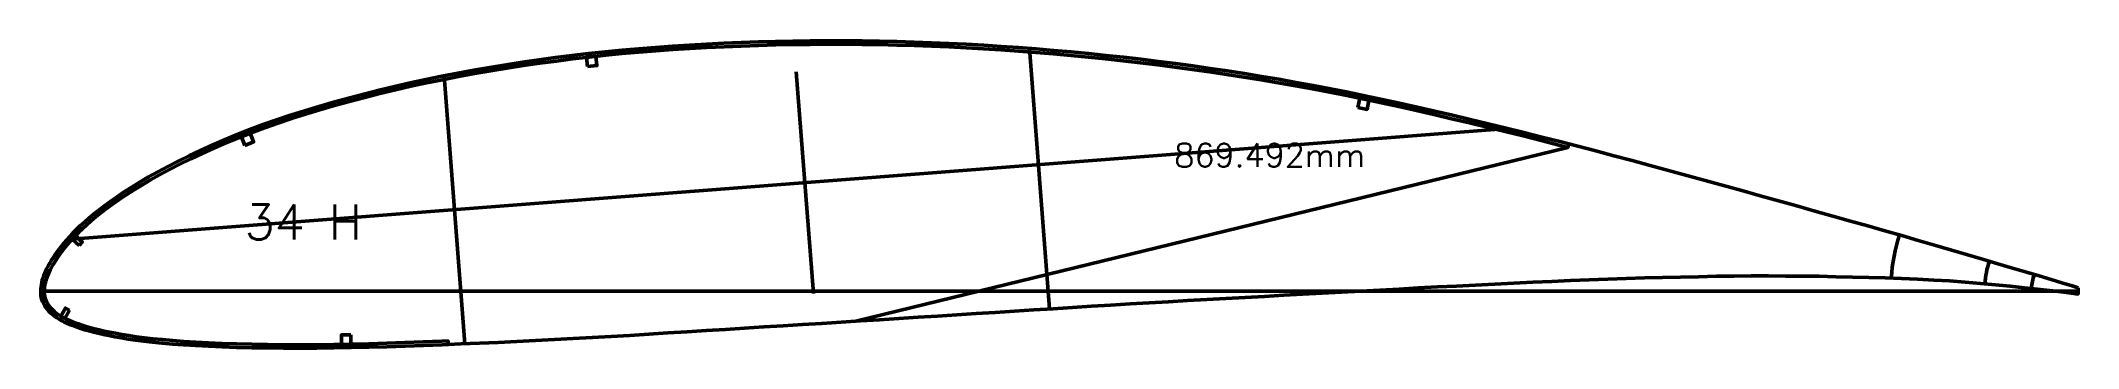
# Model space of a CAD drawing. Header units: metres. Extents: x -405 to 675, y -15418 to 133.
# Drawn here: x -326 to 543, y -6624 to -6493 of the extents above; entities that cross this region are included whole.
import ezdxf
from ezdxf.enums import TextEntityAlignment as Align

# ---------------------------------------------------------------- set-up
doc = ezdxf.new("R2010")
doc.units = ezdxf.units.M
for name, color, linetype, lineweight in [('FoilLayer', 7, 'Continuous', 50), ('RefFoilLayer', 7, 'Continuous', 50), ('StringerLayer', 7, 'Continuous', 50), ('SubLayer', 7, 'Continuous', 50), ('TextLayer', 7, 'Continuous', 50)]:
    doc.layers.add(name, color=color, linetype=linetype, lineweight=lineweight)
doc.styles.add('MSゴシック', font='romans')

msp = doc.modelspace()

# ---------------------------------------------------------------- texts
at = {"layer": 'TextLayer', "style": 'MSゴシック'}
msp.add_text('869.492mm', height=10, dxfattribs=at).set_placement((239.11, -6550.02), align=Align.BOTTOM_RIGHT)
msp.add_text('34 H', height=15, dxfattribs=at).set_placement((-239.11, -6578.06))

# ---------------------------------------------------------------- linework, layer by layer
at = {"layer": 'FoilLayer'}
msp.add_line((325.68, -6538.64), (21.74, -6612.91), dxfattribs=at)
msp.add_lwpolyline([(543.43, -6598.7), (540.77, -6597.84), (536.49, -6596.55), (531.87, -6595.12), (526.81, -6593.59), (521.31, -6591.96), (515.38, -6590.21), (509.11, -6588.34), (502.55, -6586.4), (495.8, -6584.4), (488.98, -6582.41), (482.11, -6580.46), (475.15, -6578.42), (468.1, -6576.35), (460.94, -6574.3), (453.65, -6572.22), (446.25, -6570.14), (438.71, -6568.02), (431.04, -6565.86), (423.29, -6563.69), (415.49, -6561.5), (407.66, -6559.31), (399.82, -6557.12), (391.99, -6554.94), (384.16, -6552.78), (376.34, -6550.63), (368.53, -6548.49), (360.76, -6546.37), (353.01, -6544.28), (345.28, -6542.22), (337.57, -6540.19), (329.87, -6538.17), (326.06, -6537.19), (325.68, -6538.64), (321.82, -6537.65), (314.17, -6535.7), (306.53, -6533.78), (298.89, -6531.89), (291.26, -6530.04), (283.64, -6528.21), (276.03, -6526.4), (268.48, -6524.63), (260.98, -6522.91), (253.53, -6521.25), (246.12, -6519.64), (238.74, -6518.08), (231.37, -6516.57), (224.02, -6515.12), (216.68, -6513.71), (209.35, -6512.36), (202.03, -6511.07), (194.71, -6509.82), (187.38, -6508.63), (180.04, -6507.49), (172.69, -6506.4), (165.32, -6505.35), (157.95, -6504.36), (150.58, -6503.41), (143.19, -6502.51), (135.79, -6501.67), (128.37, -6500.87), (120.93, -6500.12), (113.47, -6499.41), (106.02, -6498.74), (98.57, -6498.12), (91.12, -6497.55), (83.68, -6497.03), (76.24, -6496.55), (68.82, -6496.13), (61.41, -6495.76), (54, -6495.43), (46.6, -6495.16), (39.21, -6494.95), (31.82, -6494.78), (24.44, -6494.67), (17.07, -6494.61), (9.69, -6494.6), (2.32, -6494.65), (-5.05, -6494.75), (-12.42, -6494.9), (-19.78, -6495.1), (-27.12, -6495.36), (-34.45, -6495.66), (-41.77, -6496.03), (-49.07, -6496.44), (-56.35, -6496.91), (-63.59, -6497.42), (-70.78, -6497.99), (-77.92, -6498.62), (-85.01, -6499.31), (-92.08, -6500.07), (-99.13, -6500.89), (-106.17, -6501.78), (-113.19, -6502.74), (-120.19, -6503.75), (-127.15, -6504.83), (-134.09, -6505.96), (-140.99, -6507.16), (-147.84, -6508.42), (-154.64, -6509.75), (-161.39, -6511.13), (-168.09, -6512.58), (-174.72, -6514.09), (-181.29, -6515.67), (-187.8, -6517.32), (-194.27, -6519.03), (-200.65, -6520.79), (-206.9, -6522.59), (-213.02, -6524.44), (-219.01, -6526.35), (-224.87, -6528.32), (-230.61, -6530.35), (-236.22, -6532.44), (-241.71, -6534.59), (-247.04, -6536.78), (-252.23, -6539.01), (-257.24, -6541.28), (-262.08, -6543.57), (-266.72, -6545.85), (-271.14, -6548.13), (-275.32, -6550.37), (-279.26, -6552.58), (-282.95, -6554.74), (-286.41, -6556.87), (-289.63, -6558.95), (-292.63, -6560.96), (-295.41, -6562.92), (-297.98, -6564.8), (-300.36, -6566.62), (-302.55, -6568.37), (-304.57, -6570.07), (-306.44, -6571.71), (-308.16, -6573.31), (-309.75, -6574.84), (-311.22, -6576.33), (-312.58, -6577.76), (-313.83, -6579.15), (-314.99, -6580.49), (-316.06, -6581.79), (-317.04, -6583.06), (-317.95, -6584.29), (-318.78, -6585.48), (-319.55, -6586.63), (-320.25, -6587.76), (-320.9, -6588.87), (-321.5, -6589.94), (-322.04, -6590.96), (-322.51, -6591.95), (-322.93, -6592.96), (-323.32, -6593.95), (-323.65, -6594.87), (-323.93, -6595.76), (-324.14, -6596.65), (-324.31, -6597.54), (-324.44, -6598.4), (-324.52, -6599.23), (-324.56, -6600.05), (-324.55, -6600.81), (-324.5, -6601.58), (-324.38, -6602.34), (-324.19, -6603.1), (-323.92, -6603.87), (-323.6, -6604.63), (-323.2, -6605.38), (-322.74, -6606.11), (-322.2, -6606.83), (-321.59, -6607.53), (-320.9, -6608.22), (-320.14, -6608.89), (-319.31, -6609.54), (-318.42, -6610.17), (-317.46, -6610.77), (-316.43, -6611.36), (-315.31, -6611.92), (-314.12, -6612.47), (-312.84, -6613), (-311.47, -6613.53), (-310.01, -6614.05), (-308.46, -6614.57), (-306.81, -6615.09), (-305.05, -6615.6), (-303.17, -6616.11), (-301.16, -6616.61), (-298.99, -6617.1), (-296.66, -6617.58), (-294.14, -6618.07), (-291.42, -6618.55), (-288.49, -6619.04), (-285.32, -6619.51), (-281.89, -6619.96), (-278.17, -6620.38), (-274.12, -6620.78), (-269.72, -6621.15), (-264.96, -6621.51), (-259.86, -6621.84), (-254.41, -6622.13), (-248.61, -6622.38), (-242.47, -6622.57), (-236.03, -6622.72), (-229.33, -6622.84), (-222.44, -6622.93), (-215.42, -6622.96), (-208.29, -6622.94), (-201.03, -6622.84), (-193.61, -6622.7), (-186.06, -6622.51), (-178.41, -6622.29), (-170.66, -6622.03), (-162.81, -6621.74), (-154.88, -6621.44), (-152.22, -6621.34), (-152.16, -6622.83), (-146.86, -6622.63), (-138.89, -6622.3), (-130.92, -6621.95), (-122.94, -6621.57), (-114.92, -6621.16), (-106.87, -6620.74), (-98.8, -6620.32), (-90.74, -6619.88), (-82.69, -6619.42), (-74.63, -6618.94), (-66.53, -6618.44), (-58.39, -6617.92), (-50.23, -6617.42), (-42.06, -6616.92), (-33.88, -6616.41), (-25.67, -6615.89), (-17.45, -6615.37), (-9.22, -6614.84), (-0.99, -6614.33), (7.24, -6613.81), (15.47, -6613.3), (23.7, -6612.79), (31.92, -6612.27), (40.15, -6611.74), (48.38, -6611.22), (56.61, -6610.7), (64.84, -6610.18), (73.07, -6609.67), (81.3, -6609.15), (89.53, -6608.62), (97.76, -6608.09), (105.97, -6607.57), (114.18, -6607.05), (122.38, -6606.54), (130.59, -6606.03), (138.78, -6605.54), (146.98, -6605.04), (155.16, -6604.56), (163.33, -6604.09), (171.51, -6603.63), (179.7, -6603.18), (187.91, -6602.73), (196.13, -6602.28), (204.35, -6601.83), (212.57, -6601.37), (220.78, -6600.92), (228.99, -6600.47), (237.21, -6600.03), (245.42, -6599.6), (253.62, -6599.15), (261.8, -6598.71), (269.97, -6598.28), (278.12, -6597.87), (286.27, -6597.47), (294.43, -6597.07), (302.58, -6596.68), (310.7, -6596.29), (318.75, -6595.92), (326.75, -6595.57), (334.72, -6595.25), (342.65, -6594.94), (350.5, -6594.65), (358.28, -6594.4), (366.01, -6594.19), (373.73, -6594.03), (381.43, -6593.88), (389.05, -6593.73), (396.53, -6593.6), (403.86, -6593.55), (411.18, -6593.58), (418.5, -6593.62), (425.75, -6593.64), (432.89, -6593.72), (440.01, -6593.88), (447.11, -6594.04), (454.13, -6594.17), (461.06, -6594.34), (467.95, -6594.64), (474.9, -6594.99), (481.81, -6595.35), (488.53, -6595.72), (495.13, -6596.23), (501.7, -6596.81), (508.14, -6597.41), (514.37, -6598), (520.3, -6598.62), (525.92, -6599.24), (531.18, -6599.82), (536.08, -6600.39), (540.58, -6600.94), (543.37, -6601.3)], close=True, dxfattribs=at)
at = {"layer": 'RefFoilLayer'}
msp.add_lwpolyline([(543.43, -6598.7), (540.77, -6597.84), (536.49, -6596.55), (531.87, -6595.12), (526.81, -6593.59), (521.31, -6591.96), (515.38, -6590.21), (509.11, -6588.34), (502.55, -6586.4), (495.8, -6584.4), (488.98, -6582.41), (482.11, -6580.46), (475.15, -6578.42), (468.1, -6576.35), (460.94, -6574.3), (453.65, -6572.22), (446.25, -6570.14), (438.71, -6568.02), (431.04, -6565.86), (423.29, -6563.69), (415.49, -6561.5), (407.66, -6559.31), (399.82, -6557.12), (391.99, -6554.94), (384.16, -6552.78), (376.34, -6550.63), (368.53, -6548.49), (360.76, -6546.37), (353.01, -6544.28), (345.28, -6542.22), (337.57, -6540.19), (329.87, -6538.17), (322.19, -6536.19), (314.53, -6534.24), (306.89, -6532.32), (299.25, -6530.43), (291.61, -6528.58), (283.98, -6526.75), (276.37, -6524.94), (268.81, -6523.17), (261.31, -6521.45), (253.85, -6519.78), (246.43, -6518.17), (239.04, -6516.61), (231.66, -6515.1), (224.3, -6513.65), (216.95, -6512.24), (209.61, -6510.89), (202.28, -6509.59), (194.95, -6508.34), (187.61, -6507.15), (180.26, -6506.01), (172.9, -6504.91), (165.52, -6503.86), (158.14, -6502.87), (150.76, -6501.92), (143.36, -6501.02), (135.95, -6500.18), (128.52, -6499.38), (121.07, -6498.62), (113.61, -6497.91), (106.14, -6497.25), (98.68, -6496.63), (91.22, -6496.05), (83.77, -6495.53), (76.33, -6495.06), (68.9, -6494.63), (61.47, -6494.26), (54.06, -6493.94), (46.65, -6493.66), (39.24, -6493.45), (31.84, -6493.28), (24.45, -6493.17), (17.07, -6493.11), (9.68, -6493.1), (2.3, -6493.15), (-5.09, -6493.25), (-12.46, -6493.4), (-19.83, -6493.6), (-27.19, -6493.86), (-34.53, -6494.17), (-41.85, -6494.53), (-49.17, -6494.94), (-56.45, -6495.41), (-63.7, -6495.93), (-70.91, -6496.5), (-78.06, -6497.12), (-85.17, -6497.81), (-92.25, -6498.58), (-99.32, -6499.41), (-106.37, -6500.3), (-113.41, -6501.25), (-120.42, -6502.27), (-127.4, -6503.35), (-134.35, -6504.49), (-141.26, -6505.69), (-148.12, -6506.95), (-154.94, -6508.28), (-161.71, -6509.67), (-168.42, -6511.12), (-175.07, -6512.63), (-181.66, -6514.22), (-188.19, -6515.87), (-194.67, -6517.59), (-201.06, -6519.35), (-207.34, -6521.16), (-213.48, -6523.01), (-219.49, -6524.93), (-225.38, -6526.9), (-231.14, -6528.94), (-236.77, -6531.05), (-242.28, -6533.2), (-247.64, -6535.4), (-252.84, -6537.65), (-257.88, -6539.92), (-262.74, -6542.22), (-267.4, -6544.52), (-271.85, -6546.8), (-276.06, -6549.06), (-280.02, -6551.28), (-283.74, -6553.47), (-287.22, -6555.61), (-290.47, -6557.7), (-293.49, -6559.74), (-296.29, -6561.71), (-298.89, -6563.61), (-301.3, -6565.45), (-303.52, -6567.22), (-305.57, -6568.94), (-307.45, -6570.61), (-309.2, -6572.23), (-310.81, -6573.79), (-312.31, -6575.3), (-313.69, -6576.76), (-314.97, -6578.17), (-316.15, -6579.54), (-317.24, -6580.87), (-318.25, -6582.17), (-319.18, -6583.42), (-320.03, -6584.65), (-320.83, -6585.84), (-321.55, -6587), (-322.21, -6588.14), (-322.83, -6589.24), (-323.4, -6590.32), (-323.9, -6591.38), (-324.33, -6592.42), (-324.73, -6593.44), (-325.09, -6594.43), (-325.39, -6595.41), (-325.61, -6596.38), (-325.79, -6597.32), (-325.93, -6598.25), (-326.02, -6599.16), (-326.06, -6600.05), (-326.05, -6600.93), (-325.98, -6601.82), (-325.83, -6602.71), (-325.6, -6603.59), (-325.3, -6604.47), (-324.92, -6605.34), (-324.47, -6606.19), (-323.94, -6607.02), (-323.33, -6607.82), (-322.64, -6608.6), (-321.89, -6609.34), (-321.06, -6610.07), (-320.18, -6610.76), (-319.22, -6611.44), (-318.2, -6612.08), (-317.1, -6612.7), (-315.94, -6613.29), (-314.69, -6613.85), (-313.37, -6614.4), (-311.97, -6614.94), (-310.49, -6615.47), (-308.91, -6616), (-307.23, -6616.53), (-305.44, -6617.05), (-303.53, -6617.57), (-301.49, -6618.07), (-299.3, -6618.57), (-296.94, -6619.06), (-294.4, -6619.54), (-291.67, -6620.03), (-288.71, -6620.52), (-285.52, -6621), (-282.06, -6621.45), (-278.31, -6621.88), (-274.24, -6622.27), (-269.83, -6622.65), (-265.06, -6623.01), (-259.94, -6623.34), (-254.47, -6623.63), (-248.65, -6623.88), (-242.51, -6624.07), (-236.05, -6624.22), (-229.35, -6624.34), (-222.45, -6624.43), (-215.42, -6624.46), (-208.27, -6624.44), (-201, -6624.34), (-193.58, -6624.19), (-186.02, -6624.01), (-178.36, -6623.79), (-170.6, -6623.53), (-162.75, -6623.24), (-154.82, -6622.94), (-146.86, -6622.63), (-138.89, -6622.3), (-130.92, -6621.95), (-122.94, -6621.57), (-114.92, -6621.16), (-106.87, -6620.74), (-98.8, -6620.32), (-90.74, -6619.88), (-82.69, -6619.42), (-74.63, -6618.94), (-66.53, -6618.44), (-58.39, -6617.92), (-50.23, -6617.42), (-42.06, -6616.92), (-33.88, -6616.41), (-25.67, -6615.89), (-17.45, -6615.37), (-9.22, -6614.84), (-0.99, -6614.33), (7.24, -6613.81), (15.47, -6613.3), (23.7, -6612.79), (31.92, -6612.27), (40.15, -6611.74), (48.38, -6611.22), (56.61, -6610.7), (64.84, -6610.18), (73.07, -6609.67), (81.3, -6609.15), (89.53, -6608.62), (97.76, -6608.09), (105.97, -6607.57), (114.18, -6607.05), (122.38, -6606.54), (130.59, -6606.03), (138.78, -6605.54), (146.98, -6605.04), (155.16, -6604.56), (163.33, -6604.09), (171.51, -6603.63), (179.7, -6603.18), (187.91, -6602.73), (196.13, -6602.28), (204.35, -6601.83), (212.57, -6601.37), (220.78, -6600.92), (228.99, -6600.47), (237.21, -6600.03), (245.42, -6599.6), (253.62, -6599.15), (261.8, -6598.71), (269.97, -6598.28), (278.12, -6597.87), (286.27, -6597.47), (294.43, -6597.07), (302.58, -6596.68), (310.7, -6596.29), (318.75, -6595.92), (326.75, -6595.57), (334.72, -6595.25), (342.65, -6594.94), (350.5, -6594.65), (358.28, -6594.4), (366.01, -6594.19), (373.73, -6594.03), (381.43, -6593.88), (389.05, -6593.73), (396.53, -6593.6), (403.86, -6593.55), (411.18, -6593.58), (418.5, -6593.62), (425.75, -6593.64), (432.89, -6593.72), (440.01, -6593.88), (447.11, -6594.04), (454.13, -6594.17), (461.06, -6594.34), (467.95, -6594.64), (474.9, -6594.99), (481.81, -6595.35), (488.53, -6595.72), (495.13, -6596.23), (501.7, -6596.81), (508.14, -6597.41), (514.37, -6598), (520.3, -6598.62), (525.92, -6599.24), (531.18, -6599.82), (536.08, -6600.39), (540.58, -6600.94), (543.37, -6601.3)], close=True, dxfattribs=at)
at = {"layer": 'StringerLayer'}
for points in [[(-92.7, -6504.16), (-88.72, -6503.73), (-89.15, -6499.75), (-93.12, -6500.18), (-92.7, -6504.16)], [(236.02, -6521.59), (239.93, -6522.42), (240.76, -6518.51), (236.84, -6517.68), (236.02, -6521.59)], [(-238.97, -6537.81), (-235.24, -6536.35), (-236.7, -6532.63), (-240.43, -6534.09), (-238.97, -6537.81)], [(-309.71, -6580.55), (-308.34, -6579.1), (-311.24, -6576.35), (-312.62, -6577.8), (-309.71, -6580.55)], [(-313.79, -6608.25), (-315.54, -6607.27), (-317.5, -6610.75), (-315.76, -6611.73), (-313.79, -6608.25)], [(-193.75, -6618.7), (-197.75, -6618.78), (-197.67, -6622.78), (-193.67, -6622.7), (-193.75, -6618.7)]]:
    msp.add_lwpolyline(points, dxfattribs=at)
at = {"layer": 'SubLayer'}
for p, q in [((95.89, -6496.41), (104.45, -6607.66)), ((-153.96, -6508.08), (-145.15, -6622.56)), ((-3.64, -6506.36), (3.64, -6601.08)), ((300.06, -6530.64), (-314.76, -6577.94)), ((-46.98, -6557.34), (46.98, -6550.11)), ((-326.06, -6600), (543.43, -6600))]:
    msp.add_line(p, q, dxfattribs=at)
for radius, start, end in [(80, 162.59006, 176.02361), (40, 161.45277, 175.67032), (20, 159.41611, 177.04005)]:
    msp.add_arc((543.43, -6600), radius, start, end, dxfattribs=at)

msp.set_redraw_order([(e.dxf.handle, doc.entitydb.next_handle()) for e in msp.query("TEXT MTEXT ATTDEF DIMENSION ARC_DIMENSION")])  # texts and dimensions are drawn at this point

doc.saveas('drawing.dxf')
